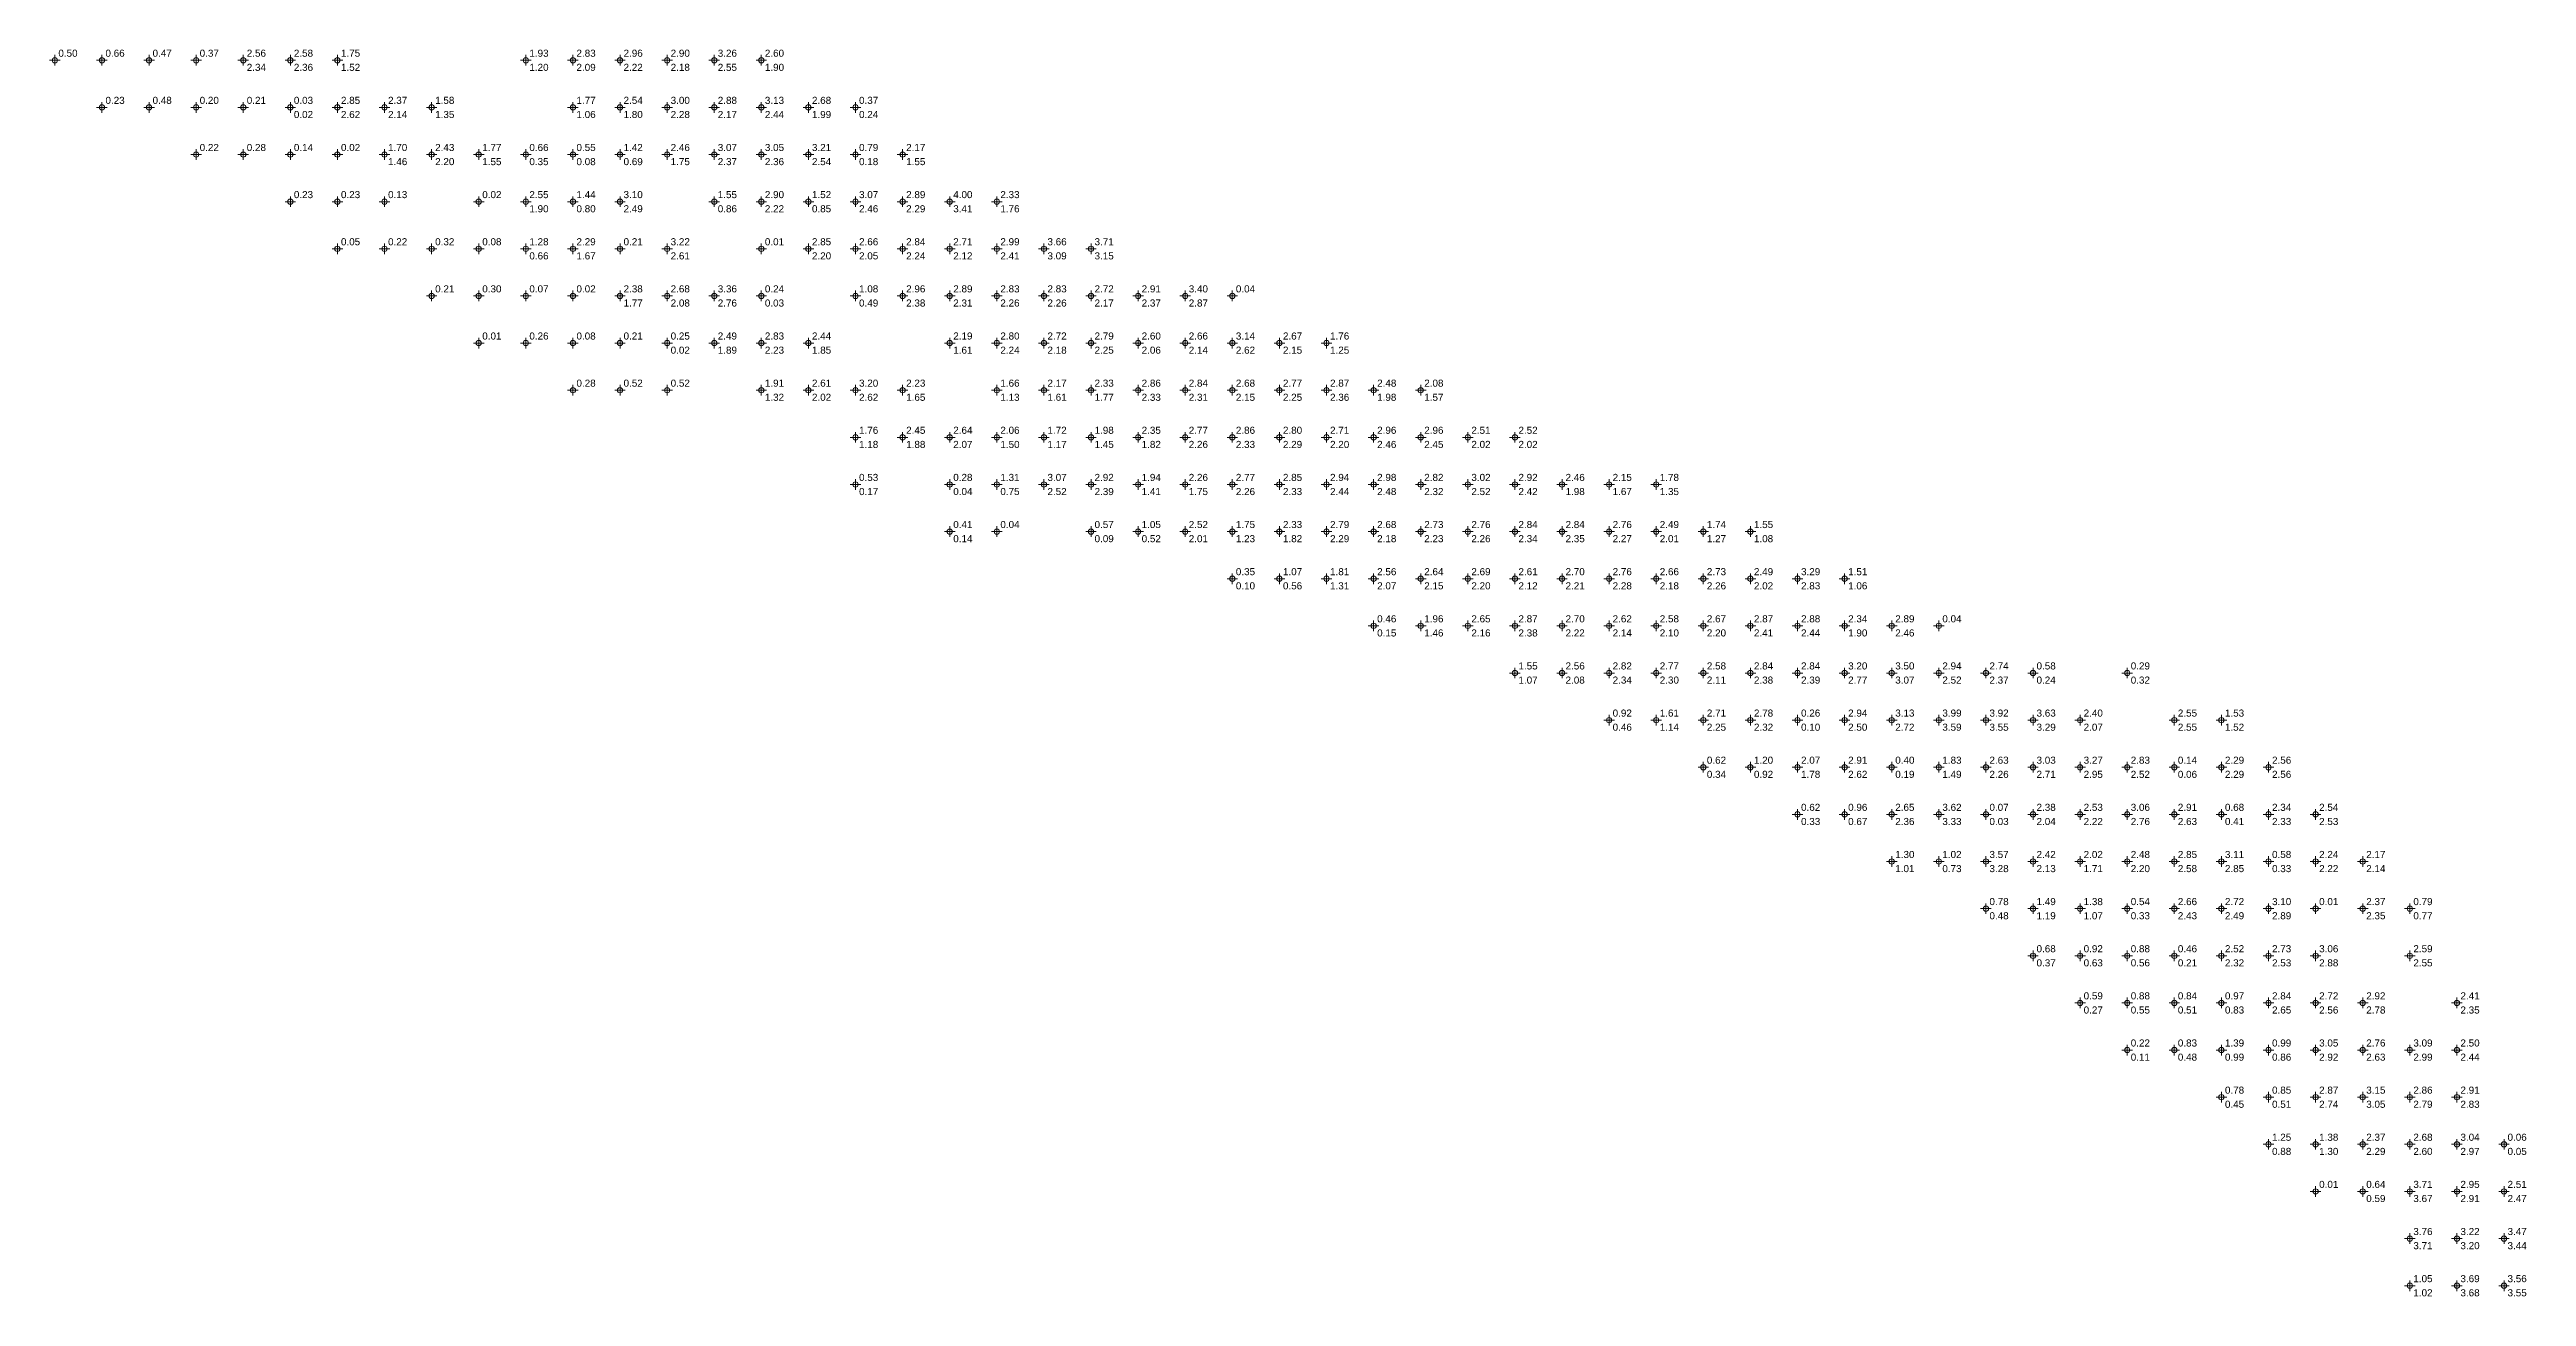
# Model space of a CAD drawing. Extents: x 64444 to 71224, y 9539 to 12461.
# Drawn here: x 68594 to 71224, y 9539 to 10861 of the extents above; entities that cross this region are included whole.
import ezdxf

# ---------------------------------------------------------------- set-up
doc = ezdxf.new("R2010")
doc.units = 0
doc.header["$MEASUREMENT"] = 0
doc.layers.get('0').update_dxf_attribs({"linetype": 'CONTINUOUS'})
doc.layers.add('scalars', color=7, linetype='CONTINUOUS', lineweight=9)
doc.styles.get("Standard").update_dxf_attribs({"font": 'arial.ttf'})

# ---------------------------------------------------------------- blocks, each defined once
blk = doc.blocks.new('SYMBOL')
at = {"color": 0}
for points in [[(-0.75, 0, 0), (0.75, 0, 0)], [(0, -0.75, 0), (0, 0.75, 0)]]:
    blk.add_polyline3d(points, dxfattribs=at)
blk.add_circle((0, 0), 0.375, dxfattribs=at)
for tag, p in [('VAL1', (0.5, 0.5)), ('VAL2', (0.5, -1.5))]:
    blk.add_attdef(tag, p, '', height=1, dxfattribs=at)

msp = doc.modelspace()

# ---------------------------------------------------------------- block references
at = {"layer": 'scalars'}
ref = msp.add_blockref('SYMBOL', (68600, 10850), dxfattribs=dict(at, xscale=7.5, yscale=7.5))
ref.add_attrib('VAL1', '0.50', (68603.75, 10853.75), dxfattribs={"layer": '0', "color": 0, "height": 7.5})
ref = msp.add_blockref('SYMBOL', (68650, 10850), dxfattribs=dict(at, xscale=7.5, yscale=7.5))
ref.add_attrib('VAL1', '0.66', (68653.75, 10853.75), dxfattribs={"layer": '0', "color": 0, "height": 7.5})
ref = msp.add_blockref('SYMBOL', (68700, 10850), dxfattribs=dict(at, xscale=7.5, yscale=7.5))
ref.add_attrib('VAL1', '0.47', (68703.75, 10853.75), dxfattribs={"layer": '0', "color": 0, "height": 7.5})
ref = msp.add_blockref('SYMBOL', (68750, 10850), dxfattribs=dict(at, xscale=7.5, yscale=7.5))
ref.add_attrib('VAL1', '0.37', (68753.75, 10853.75), dxfattribs={"layer": '0', "color": 0, "height": 7.5})
at = {"layer": 'scalars', "xscale": 7.5, "yscale": 7.5}
for p, values in [((68800, 10850), {'VAL2': '2.34', 'VAL1': '2.56'}), ((68850, 10850), {'VAL2': '2.36', 'VAL1': '2.58'}), ((68900, 10850), {'VAL2': '1.52', 'VAL1': '1.75'}), ((69100, 10850), {'VAL2': '1.20', 'VAL1': '1.93'}), ((69150, 10850), {'VAL2': '2.09', 'VAL1': '2.83'}), ((69200, 10850), {'VAL2': '2.22', 'VAL1': '2.96'}), ((69250, 10850), {'VAL2': '2.18', 'VAL1': '2.90'}), ((69300, 10850), {'VAL2': '2.55', 'VAL1': '3.26'}), ((69350, 10850), {'VAL2': '1.90', 'VAL1': '2.60'}), ((68850, 10800), {'VAL2': '0.02', 'VAL1': '0.03'}), ((68900, 10800), {'VAL2': '2.62', 'VAL1': '2.85'}), ((68950, 10800), {'VAL2': '2.14', 'VAL1': '2.37'}), ((69000, 10800), {'VAL2': '1.35', 'VAL1': '1.58'}), ((69150, 10800), {'VAL2': '1.06', 'VAL1': '1.77'}), ((69200, 10800), {'VAL2': '1.80', 'VAL1': '2.54'}), ((69250, 10800), {'VAL2': '2.28', 'VAL1': '3.00'}), ((69300, 10800), {'VAL2': '2.17', 'VAL1': '2.88'}), ((69350, 10800), {'VAL2': '2.44', 'VAL1': '3.13'}), ((69400, 10800), {'VAL2': '1.99', 'VAL1': '2.68'}), ((69450, 10800), {'VAL2': '0.24', 'VAL1': '0.37'}), ((68950, 10750), {'VAL2': '1.46', 'VAL1': '1.70'}), ((69000, 10750), {'VAL2': '2.20', 'VAL1': '2.43'}), ((69050, 10750), {'VAL2': '1.55', 'VAL1': '1.77'}), ((69100, 10750), {'VAL2': '0.35', 'VAL1': '0.66'}), ((69150, 10750), {'VAL2': '0.08', 'VAL1': '0.55'}), ((69200, 10750), {'VAL2': '0.69', 'VAL1': '1.42'}), ((69250, 10750), {'VAL2': '1.75', 'VAL1': '2.46'}), ((69300, 10750), {'VAL2': '2.37', 'VAL1': '3.07'}), ((69350, 10750), {'VAL2': '2.36', 'VAL1': '3.05'}), ((69400, 10750), {'VAL2': '2.54', 'VAL1': '3.21'}), ((69450, 10750), {'VAL2': '0.18', 'VAL1': '0.79'}), ((69500, 10750), {'VAL2': '1.55', 'VAL1': '2.17'}), ((69100, 10700), {'VAL2': '1.90', 'VAL1': '2.55'}), ((69150, 10700), {'VAL2': '0.80', 'VAL1': '1.44'}), ((69200, 10700), {'VAL2': '2.49', 'VAL1': '3.10'}), ((69300, 10700), {'VAL2': '0.86', 'VAL1': '1.55'}), ((69350, 10700), {'VAL2': '2.22', 'VAL1': '2.90'}), ((69400, 10700), {'VAL2': '0.85', 'VAL1': '1.52'}), ((69450, 10700), {'VAL2': '2.46', 'VAL1': '3.07'}), ((69500, 10700), {'VAL2': '2.29', 'VAL1': '2.89'}), ((69550, 10700), {'VAL2': '3.41', 'VAL1': '4.00'}), ((69600, 10700), {'VAL2': '1.76', 'VAL1': '2.33'}), ((69100, 10650), {'VAL2': '0.66', 'VAL1': '1.28'}), ((69150, 10650), {'VAL2': '1.67', 'VAL1': '2.29'}), ((69250, 10650), {'VAL2': '2.61', 'VAL1': '3.22'}), ((69400, 10650), {'VAL2': '2.20', 'VAL1': '2.85'}), ((69450, 10650), {'VAL2': '2.05', 'VAL1': '2.66'}), ((69500, 10650), {'VAL2': '2.24', 'VAL1': '2.84'}), ((69550, 10650), {'VAL2': '2.12', 'VAL1': '2.71'}), ((69600, 10650), {'VAL2': '2.41', 'VAL1': '2.99'}), ((69650, 10650), {'VAL2': '3.09', 'VAL1': '3.66'}), ((69700, 10650), {'VAL2': '3.15', 'VAL1': '3.71'}), ((69200, 10600), {'VAL2': '1.77', 'VAL1': '2.38'}), ((69250, 10600), {'VAL2': '2.08', 'VAL1': '2.68'}), ((69300, 10600), {'VAL2': '2.76', 'VAL1': '3.36'}), ((69350, 10600), {'VAL2': '0.03', 'VAL1': '0.24'}), ((69450, 10600), {'VAL2': '0.49', 'VAL1': '1.08'}), ((69500, 10600), {'VAL2': '2.38', 'VAL1': '2.96'}), ((69550, 10600), {'VAL2': '2.31', 'VAL1': '2.89'}), ((69600, 10600), {'VAL2': '2.26', 'VAL1': '2.83'}), ((69650, 10600), {'VAL2': '2.26', 'VAL1': '2.83'}), ((69700, 10600), {'VAL2': '2.17', 'VAL1': '2.72'}), ((69750, 10600), {'VAL2': '2.37', 'VAL1': '2.91'}), ((69800, 10600), {'VAL2': '2.87', 'VAL1': '3.40'}), ((69250, 10550), {'VAL2': '0.02', 'VAL1': '0.25'}), ((69300, 10550), {'VAL2': '1.89', 'VAL1': '2.49'}), ((69350, 10550), {'VAL2': '2.23', 'VAL1': '2.83'}), ((69400, 10550), {'VAL2': '1.85', 'VAL1': '2.44'}), ((69550, 10550), {'VAL2': '1.61', 'VAL1': '2.19'}), ((69600, 10550), {'VAL2': '2.24', 'VAL1': '2.80'}), ((69650, 10550), {'VAL2': '2.18', 'VAL1': '2.72'}), ((69700, 10550), {'VAL2': '2.25', 'VAL1': '2.79'}), ((69750, 10550), {'VAL2': '2.06', 'VAL1': '2.60'}), ((69800, 10550), {'VAL2': '2.14', 'VAL1': '2.66'}), ((69850, 10550), {'VAL2': '2.62', 'VAL1': '3.14'}), ((69900, 10550), {'VAL2': '2.15', 'VAL1': '2.67'}), ((69950, 10550), {'VAL2': '1.25', 'VAL1': '1.76'}), ((69350, 10500), {'VAL2': '1.32', 'VAL1': '1.91'}), ((69400, 10500), {'VAL2': '2.02', 'VAL1': '2.61'}), ((69450, 10500), {'VAL2': '2.62', 'VAL1': '3.20'}), ((69500, 10500), {'VAL2': '1.65', 'VAL1': '2.23'}), ((69600, 10500), {'VAL2': '1.13', 'VAL1': '1.66'}), ((69650, 10500), {'VAL2': '1.61', 'VAL1': '2.17'}), ((69700, 10500), {'VAL2': '1.77', 'VAL1': '2.33'}), ((69750, 10500), {'VAL2': '2.33', 'VAL1': '2.86'}), ((69800, 10500), {'VAL2': '2.31', 'VAL1': '2.84'}), ((69850, 10500), {'VAL2': '2.15', 'VAL1': '2.68'}), ((69900, 10500), {'VAL2': '2.25', 'VAL1': '2.77'}), ((69950, 10500), {'VAL2': '2.36', 'VAL1': '2.87'}), ((70000, 10500), {'VAL2': '1.98', 'VAL1': '2.48'}), ((70050, 10500), {'VAL2': '1.57', 'VAL1': '2.08'}), ((69450, 10450), {'VAL2': '1.18', 'VAL1': '1.76'}), ((69500, 10450), {'VAL2': '1.88', 'VAL1': '2.45'}), ((69550, 10450), {'VAL2': '2.07', 'VAL1': '2.64'}), ((69600, 10450), {'VAL2': '1.50', 'VAL1': '2.06'}), ((69650, 10450), {'VAL2': '1.17', 'VAL1': '1.72'}), ((69700, 10450), {'VAL2': '1.45', 'VAL1': '1.98'}), ((69750, 10450), {'VAL2': '1.82', 'VAL1': '2.35'}), ((69800, 10450), {'VAL2': '2.26', 'VAL1': '2.77'}), ((69850, 10450), {'VAL2': '2.33', 'VAL1': '2.86'}), ((69900, 10450), {'VAL2': '2.29', 'VAL1': '2.80'}), ((69950, 10450), {'VAL2': '2.20', 'VAL1': '2.71'}), ((70000, 10450), {'VAL2': '2.46', 'VAL1': '2.96'}), ((70050, 10450), {'VAL2': '2.45', 'VAL1': '2.96'}), ((70100, 10450), {'VAL2': '2.02', 'VAL1': '2.51'}), ((70150, 10450), {'VAL2': '2.02', 'VAL1': '2.52'}), ((69450, 10400), {'VAL2': '0.17', 'VAL1': '0.53'}), ((69550, 10400), {'VAL2': '0.04', 'VAL1': '0.28'}), ((69600, 10400), {'VAL2': '0.75', 'VAL1': '1.31'}), ((69650, 10400), {'VAL2': '2.52', 'VAL1': '3.07'}), ((69700, 10400), {'VAL2': '2.39', 'VAL1': '2.92'}), ((69750, 10400), {'VAL2': '1.41', 'VAL1': '1.94'}), ((69800, 10400), {'VAL2': '1.75', 'VAL1': '2.26'}), ((69850, 10400), {'VAL2': '2.26', 'VAL1': '2.77'}), ((69900, 10400), {'VAL2': '2.33', 'VAL1': '2.85'}), ((69950, 10400), {'VAL2': '2.44', 'VAL1': '2.94'}), ((70000, 10400), {'VAL2': '2.48', 'VAL1': '2.98'}), ((70050, 10400), {'VAL2': '2.32', 'VAL1': '2.82'}), ((70100, 10400), {'VAL2': '2.52', 'VAL1': '3.02'}), ((70150, 10400), {'VAL2': '2.42', 'VAL1': '2.92'}), ((70200, 10400), {'VAL2': '1.98', 'VAL1': '2.46'}), ((70250, 10400), {'VAL2': '1.67', 'VAL1': '2.15'}), ((70300, 10400), {'VAL2': '1.35', 'VAL1': '1.78'}), ((69550, 10350), {'VAL2': '0.14', 'VAL1': '0.41'}), ((69700, 10350), {'VAL2': '0.09', 'VAL1': '0.57'}), ((69750, 10350), {'VAL2': '0.52', 'VAL1': '1.05'}), ((69800, 10350), {'VAL2': '2.01', 'VAL1': '2.52'}), ((69850, 10350), {'VAL2': '1.23', 'VAL1': '1.75'}), ((69900, 10350), {'VAL2': '1.82', 'VAL1': '2.33'}), ((69950, 10350), {'VAL2': '2.29', 'VAL1': '2.79'}), ((70000, 10350), {'VAL2': '2.18', 'VAL1': '2.68'}), ((70050, 10350), {'VAL2': '2.23', 'VAL1': '2.73'}), ((70100, 10350), {'VAL2': '2.26', 'VAL1': '2.76'}), ((70150, 10350), {'VAL2': '2.34', 'VAL1': '2.84'}), ((70200, 10350), {'VAL2': '2.35', 'VAL1': '2.84'}), ((70250, 10350), {'VAL2': '2.27', 'VAL1': '2.76'}), ((70300, 10350), {'VAL2': '2.01', 'VAL1': '2.49'}), ((70350, 10350), {'VAL2': '1.27', 'VAL1': '1.74'}), ((70400, 10350), {'VAL2': '1.08', 'VAL1': '1.55'}), ((69850, 10300), {'VAL2': '0.10', 'VAL1': '0.35'}), ((69900, 10300), {'VAL2': '0.56', 'VAL1': '1.07'}), ((69950, 10300), {'VAL2': '1.31', 'VAL1': '1.81'}), ((70000, 10300), {'VAL2': '2.07', 'VAL1': '2.56'}), ((70050, 10300), {'VAL2': '2.15', 'VAL1': '2.64'}), ((70100, 10300), {'VAL2': '2.20', 'VAL1': '2.69'}), ((70150, 10300), {'VAL2': '2.12', 'VAL1': '2.61'}), ((70200, 10300), {'VAL2': '2.21', 'VAL1': '2.70'}), ((70250, 10300), {'VAL2': '2.28', 'VAL1': '2.76'}), ((70300, 10300), {'VAL2': '2.18', 'VAL1': '2.66'}), ((70350, 10300), {'VAL2': '2.26', 'VAL1': '2.73'}), ((70400, 10300), {'VAL2': '2.02', 'VAL1': '2.49'}), ((70450, 10300), {'VAL2': '2.83', 'VAL1': '3.29'}), ((70500, 10300), {'VAL2': '1.06', 'VAL1': '1.51'}), ((70000, 10250), {'VAL2': '0.15', 'VAL1': '0.46'}), ((70050, 10250), {'VAL2': '1.46', 'VAL1': '1.96'}), ((70100, 10250), {'VAL2': '2.16', 'VAL1': '2.65'}), ((70150, 10250), {'VAL2': '2.38', 'VAL1': '2.87'}), ((70200, 10250), {'VAL2': '2.22', 'VAL1': '2.70'}), ((70250, 10250), {'VAL2': '2.14', 'VAL1': '2.62'}), ((70300, 10250), {'VAL2': '2.10', 'VAL1': '2.58'}), ((70350, 10250), {'VAL2': '2.20', 'VAL1': '2.67'}), ((70400, 10250), {'VAL2': '2.41', 'VAL1': '2.87'}), ((70450, 10250), {'VAL2': '2.44', 'VAL1': '2.88'}), ((70500, 10250), {'VAL2': '1.90', 'VAL1': '2.34'}), ((70550, 10250), {'VAL2': '2.46', 'VAL1': '2.89'}), ((70150, 10200), {'VAL2': '1.07', 'VAL1': '1.55'}), ((70200, 10200), {'VAL2': '2.08', 'VAL1': '2.56'}), ((70250, 10200), {'VAL2': '2.34', 'VAL1': '2.82'}), ((70300, 10200), {'VAL2': '2.30', 'VAL1': '2.77'}), ((70350, 10200), {'VAL2': '2.11', 'VAL1': '2.58'}), ((70400, 10200), {'VAL2': '2.38', 'VAL1': '2.84'}), ((70450, 10200), {'VAL2': '2.39', 'VAL1': '2.84'}), ((70500, 10200), {'VAL2': '2.77', 'VAL1': '3.20'}), ((70550, 10200), {'VAL2': '3.07', 'VAL1': '3.50'}), ((70600, 10200), {'VAL2': '2.52', 'VAL1': '2.94'}), ((70650, 10200), {'VAL2': '2.37', 'VAL1': '2.74'}), ((70700, 10200), {'VAL2': '0.24', 'VAL1': '0.58'}), ((70800, 10200), {'VAL2': '0.32', 'VAL1': '0.29'}), ((70250, 10150), {'VAL2': '0.46', 'VAL1': '0.92'}), ((70300, 10150), {'VAL2': '1.14', 'VAL1': '1.61'}), ((70350, 10150), {'VAL2': '2.25', 'VAL1': '2.71'}), ((70400, 10150), {'VAL2': '2.32', 'VAL1': '2.78'}), ((70450, 10150), {'VAL2': '0.10', 'VAL1': '0.26'}), ((70500, 10150), {'VAL2': '2.50', 'VAL1': '2.94'}), ((70550, 10150), {'VAL2': '2.72', 'VAL1': '3.13'}), ((70600, 10150), {'VAL2': '3.59', 'VAL1': '3.99'}), ((70650, 10150), {'VAL2': '3.55', 'VAL1': '3.92'}), ((70700, 10150), {'VAL2': '3.29', 'VAL1': '3.63'}), ((70750, 10150), {'VAL2': '2.07', 'VAL1': '2.40'}), ((70850, 10150), {'VAL2': '2.55', 'VAL1': '2.55'}), ((70900, 10150), {'VAL2': '1.52', 'VAL1': '1.53'}), ((70350, 10100), {'VAL2': '0.34', 'VAL1': '0.62'}), ((70400, 10100), {'VAL2': '0.92', 'VAL1': '1.20'}), ((70450, 10100), {'VAL2': '1.78', 'VAL1': '2.07'}), ((70500, 10100), {'VAL2': '2.62', 'VAL1': '2.91'}), ((70550, 10100), {'VAL2': '0.19', 'VAL1': '0.40'}), ((70600, 10100), {'VAL2': '1.49', 'VAL1': '1.83'}), ((70650, 10100), {'VAL2': '2.26', 'VAL1': '2.63'}), ((70700, 10100), {'VAL2': '2.71', 'VAL1': '3.03'}), ((70750, 10100), {'VAL2': '2.95', 'VAL1': '3.27'}), ((70800, 10100), {'VAL2': '2.52', 'VAL1': '2.83'}), ((70850, 10100), {'VAL2': '0.06', 'VAL1': '0.14'}), ((70900, 10100), {'VAL2': '2.29', 'VAL1': '2.29'}), ((70950, 10100), {'VAL2': '2.56', 'VAL1': '2.56'}), ((70450, 10050), {'VAL2': '0.33', 'VAL1': '0.62'}), ((70500, 10050), {'VAL2': '0.67', 'VAL1': '0.96'}), ((70550, 10050), {'VAL2': '2.36', 'VAL1': '2.65'}), ((70600, 10050), {'VAL2': '3.33', 'VAL1': '3.62'}), ((70650, 10050), {'VAL2': '0.03', 'VAL1': '0.07'}), ((70700, 10050), {'VAL2': '2.04', 'VAL1': '2.38'}), ((70750, 10050), {'VAL2': '2.22', 'VAL1': '2.53'}), ((70800, 10050), {'VAL2': '2.76', 'VAL1': '3.06'}), ((70850, 10050), {'VAL2': '2.63', 'VAL1': '2.91'}), ((70900, 10050), {'VAL2': '0.41', 'VAL1': '0.68'}), ((70950, 10050), {'VAL2': '2.33', 'VAL1': '2.34'}), ((71000, 10050), {'VAL2': '2.53', 'VAL1': '2.54'}), ((70550, 10000), {'VAL2': '1.01', 'VAL1': '1.30'}), ((70600, 10000), {'VAL2': '0.73', 'VAL1': '1.02'}), ((70650, 10000), {'VAL2': '3.28', 'VAL1': '3.57'}), ((70700, 10000), {'VAL2': '2.13', 'VAL1': '2.42'}), ((70750, 10000), {'VAL2': '1.71', 'VAL1': '2.02'}), ((70800, 10000), {'VAL2': '2.20', 'VAL1': '2.48'}), ((70850, 10000), {'VAL2': '2.58', 'VAL1': '2.85'}), ((70900, 10000), {'VAL2': '2.85', 'VAL1': '3.11'}), ((70950, 10000), {'VAL2': '0.33', 'VAL1': '0.58'}), ((71000, 10000), {'VAL2': '2.22', 'VAL1': '2.24'}), ((71050, 10000), {'VAL2': '2.14', 'VAL1': '2.17'}), ((70650, 9950), {'VAL2': '0.48', 'VAL1': '0.78'}), ((70700, 9950), {'VAL2': '1.19', 'VAL1': '1.49'}), ((70750, 9950), {'VAL2': '1.07', 'VAL1': '1.38'}), ((70800, 9950), {'VAL2': '0.33', 'VAL1': '0.54'}), ((70850, 9950), {'VAL2': '2.43', 'VAL1': '2.66'}), ((70900, 9950), {'VAL2': '2.49', 'VAL1': '2.72'}), ((70950, 9950), {'VAL2': '2.89', 'VAL1': '3.10'}), ((71050, 9950), {'VAL2': '2.35', 'VAL1': '2.37'}), ((71100, 9950), {'VAL2': '0.77', 'VAL1': '0.79'}), ((70700, 9900), {'VAL2': '0.37', 'VAL1': '0.68'}), ((70750, 9900), {'VAL2': '0.63', 'VAL1': '0.92'}), ((70800, 9900), {'VAL2': '0.56', 'VAL1': '0.88'}), ((70850, 9900), {'VAL2': '0.21', 'VAL1': '0.46'}), ((70900, 9900), {'VAL2': '2.32', 'VAL1': '2.52'}), ((70950, 9900), {'VAL2': '2.53', 'VAL1': '2.73'}), ((71000, 9900), {'VAL2': '2.88', 'VAL1': '3.06'}), ((71100, 9900), {'VAL2': '2.55', 'VAL1': '2.59'}), ((70750, 9850), {'VAL2': '0.27', 'VAL1': '0.59'}), ((70800, 9850), {'VAL2': '0.55', 'VAL1': '0.88'}), ((70850, 9850), {'VAL2': '0.51', 'VAL1': '0.84'}), ((70900, 9850), {'VAL2': '0.83', 'VAL1': '0.97'}), ((70950, 9850), {'VAL2': '2.65', 'VAL1': '2.84'}), ((71000, 9850), {'VAL2': '2.56', 'VAL1': '2.72'}), ((71050, 9850), {'VAL2': '2.78', 'VAL1': '2.92'}), ((71150, 9850), {'VAL2': '2.35', 'VAL1': '2.41'}), ((70800, 9800), {'VAL2': '0.11', 'VAL1': '0.22'}), ((70850, 9800), {'VAL2': '0.48', 'VAL1': '0.83'}), ((70900, 9800), {'VAL2': '0.99', 'VAL1': '1.39'}), ((70950, 9800), {'VAL2': '0.86', 'VAL1': '0.99'}), ((71000, 9800), {'VAL2': '2.92', 'VAL1': '3.05'}), ((71050, 9800), {'VAL2': '2.63', 'VAL1': '2.76'}), ((71100, 9800), {'VAL2': '2.99', 'VAL1': '3.09'}), ((71150, 9800), {'VAL2': '2.44', 'VAL1': '2.50'}), ((70900, 9750), {'VAL2': '0.45', 'VAL1': '0.78'}), ((70950, 9750), {'VAL2': '0.51', 'VAL1': '0.85'}), ((71000, 9750), {'VAL2': '2.74', 'VAL1': '2.87'}), ((71050, 9750), {'VAL2': '3.05', 'VAL1': '3.15'}), ((71100, 9750), {'VAL2': '2.79', 'VAL1': '2.86'}), ((71150, 9750), {'VAL2': '2.83', 'VAL1': '2.91'}), ((70950, 9700), {'VAL2': '0.88', 'VAL1': '1.25'}), ((71000, 9700), {'VAL2': '1.30', 'VAL1': '1.38'}), ((71050, 9700), {'VAL2': '2.29', 'VAL1': '2.37'}), ((71100, 9700), {'VAL2': '2.60', 'VAL1': '2.68'}), ((71150, 9700), {'VAL2': '2.97', 'VAL1': '3.04'}), ((71200, 9700), {'VAL2': '0.05', 'VAL1': '0.06'}), ((71050, 9650), {'VAL2': '0.59', 'VAL1': '0.64'}), ((71100, 9650), {'VAL2': '3.67', 'VAL1': '3.71'}), ((71150, 9650), {'VAL2': '2.91', 'VAL1': '2.95'}), ((71200, 9650), {'VAL2': '2.47', 'VAL1': '2.51'}), ((71100, 9600), {'VAL2': '3.71', 'VAL1': '3.76'}), ((71150, 9600), {'VAL2': '3.20', 'VAL1': '3.22'}), ((71200, 9600), {'VAL2': '3.44', 'VAL1': '3.47'}), ((71100, 9550), {'VAL2': '1.02', 'VAL1': '1.05'}), ((71150, 9550), {'VAL2': '3.68', 'VAL1': '3.69'}), ((71200, 9550), {'VAL2': '3.55', 'VAL1': '3.56'})]:
    msp.add_blockref('SYMBOL', p, dxfattribs=at).add_auto_attribs(values)
at = {"layer": 'scalars'}
ref = msp.add_blockref('SYMBOL', (68650, 10800), dxfattribs=dict(at, xscale=7.5, yscale=7.5))
ref.add_attrib('VAL1', '0.23', (68653.75, 10803.75), dxfattribs={"layer": '0', "color": 0, "height": 7.5})
ref = msp.add_blockref('SYMBOL', (68700, 10800), dxfattribs=dict(at, xscale=7.5, yscale=7.5))
ref.add_attrib('VAL1', '0.48', (68703.75, 10803.75), dxfattribs={"layer": '0', "color": 0, "height": 7.5})
ref = msp.add_blockref('SYMBOL', (68750, 10800), dxfattribs=dict(at, xscale=7.5, yscale=7.5))
ref.add_attrib('VAL1', '0.20', (68753.75, 10803.75), dxfattribs={"layer": '0', "color": 0, "height": 7.5})
ref = msp.add_blockref('SYMBOL', (68800, 10800), dxfattribs=dict(at, xscale=7.5, yscale=7.5))
ref.add_attrib('VAL1', '0.21', (68803.75, 10803.75), dxfattribs={"layer": '0', "color": 0, "height": 7.5})
ref = msp.add_blockref('SYMBOL', (68750, 10750), dxfattribs=dict(at, xscale=7.5, yscale=7.5))
ref.add_attrib('VAL1', '0.22', (68753.75, 10753.75), dxfattribs={"layer": '0', "color": 0, "height": 7.5})
ref = msp.add_blockref('SYMBOL', (68800, 10750), dxfattribs=dict(at, xscale=7.5, yscale=7.5))
ref.add_attrib('VAL1', '0.28', (68803.75, 10753.75), dxfattribs={"layer": '0', "color": 0, "height": 7.5})
ref = msp.add_blockref('SYMBOL', (68850, 10750), dxfattribs=dict(at, xscale=7.5, yscale=7.5))
ref.add_attrib('VAL1', '0.14', (68853.75, 10753.75), dxfattribs={"layer": '0', "color": 0, "height": 7.5})
ref = msp.add_blockref('SYMBOL', (68900, 10750), dxfattribs=dict(at, xscale=7.5, yscale=7.5))
ref.add_attrib('VAL1', '0.02', (68903.75, 10753.75), dxfattribs={"layer": '0', "color": 0, "height": 7.5})
ref = msp.add_blockref('SYMBOL', (68850, 10700), dxfattribs=dict(at, xscale=7.5, yscale=7.5))
ref.add_attrib('VAL1', '0.23', (68853.75, 10703.75), dxfattribs={"layer": '0', "color": 0, "height": 7.5})
ref = msp.add_blockref('SYMBOL', (68900, 10700), dxfattribs=dict(at, xscale=7.5, yscale=7.5))
ref.add_attrib('VAL1', '0.23', (68903.75, 10703.75), dxfattribs={"layer": '0', "color": 0, "height": 7.5})
ref = msp.add_blockref('SYMBOL', (68950, 10700), dxfattribs=dict(at, xscale=7.5, yscale=7.5))
ref.add_attrib('VAL1', '0.13', (68953.75, 10703.75), dxfattribs={"layer": '0', "color": 0, "height": 7.5})
ref = msp.add_blockref('SYMBOL', (69050, 10700), dxfattribs=dict(at, xscale=7.5, yscale=7.5))
ref.add_attrib('VAL1', '0.02', (69053.75, 10703.75), dxfattribs={"layer": '0', "color": 0, "height": 7.5})
ref = msp.add_blockref('SYMBOL', (68900, 10650), dxfattribs=dict(at, xscale=7.5, yscale=7.5))
ref.add_attrib('VAL1', '0.05', (68903.75, 10653.75), dxfattribs={"layer": '0', "color": 0, "height": 7.5})
ref = msp.add_blockref('SYMBOL', (68950, 10650), dxfattribs=dict(at, xscale=7.5, yscale=7.5))
ref.add_attrib('VAL1', '0.22', (68953.75, 10653.75), dxfattribs={"layer": '0', "color": 0, "height": 7.5})
ref = msp.add_blockref('SYMBOL', (69000, 10650), dxfattribs=dict(at, xscale=7.5, yscale=7.5))
ref.add_attrib('VAL1', '0.32', (69003.75, 10653.75), dxfattribs={"layer": '0', "color": 0, "height": 7.5})
ref = msp.add_blockref('SYMBOL', (69050, 10650), dxfattribs=dict(at, xscale=7.5, yscale=7.5))
ref.add_attrib('VAL1', '0.08', (69053.75, 10653.75), dxfattribs={"layer": '0', "color": 0, "height": 7.5})
ref = msp.add_blockref('SYMBOL', (69200, 10650), dxfattribs=dict(at, xscale=7.5, yscale=7.5))
ref.add_attrib('VAL1', '0.21', (69203.75, 10653.75), dxfattribs={"layer": '0', "color": 0, "height": 7.5})
ref = msp.add_blockref('SYMBOL', (69350, 10650), dxfattribs=dict(at, xscale=7.5, yscale=7.5))
ref.add_attrib('VAL1', '0.01', (69353.75, 10653.75), dxfattribs={"layer": '0', "color": 0, "height": 7.5})
ref = msp.add_blockref('SYMBOL', (69000, 10600), dxfattribs=dict(at, xscale=7.5, yscale=7.5))
ref.add_attrib('VAL1', '0.21', (69003.75, 10603.75), dxfattribs={"layer": '0', "color": 0, "height": 7.5})
ref = msp.add_blockref('SYMBOL', (69050, 10600), dxfattribs=dict(at, xscale=7.5, yscale=7.5))
ref.add_attrib('VAL1', '0.30', (69053.75, 10603.75), dxfattribs={"layer": '0', "color": 0, "height": 7.5})
ref = msp.add_blockref('SYMBOL', (69100, 10600), dxfattribs=dict(at, xscale=7.5, yscale=7.5))
ref.add_attrib('VAL1', '0.07', (69103.75, 10603.75), dxfattribs={"layer": '0', "color": 0, "height": 7.5})
ref = msp.add_blockref('SYMBOL', (69150, 10600), dxfattribs=dict(at, xscale=7.5, yscale=7.5))
ref.add_attrib('VAL1', '0.02', (69153.75, 10603.75), dxfattribs={"layer": '0', "color": 0, "height": 7.5})
ref = msp.add_blockref('SYMBOL', (69850, 10600), dxfattribs=dict(at, xscale=7.5, yscale=7.5))
ref.add_attrib('VAL1', '0.04', (69853.75, 10603.75), dxfattribs={"layer": '0', "color": 0, "height": 7.5})
ref = msp.add_blockref('SYMBOL', (69050, 10550), dxfattribs=dict(at, xscale=7.5, yscale=7.5))
ref.add_attrib('VAL1', '0.01', (69053.75, 10553.75), dxfattribs={"layer": '0', "color": 0, "height": 7.5})
ref = msp.add_blockref('SYMBOL', (69100, 10550), dxfattribs=dict(at, xscale=7.5, yscale=7.5))
ref.add_attrib('VAL1', '0.26', (69103.75, 10553.75), dxfattribs={"layer": '0', "color": 0, "height": 7.5})
ref = msp.add_blockref('SYMBOL', (69150, 10550), dxfattribs=dict(at, xscale=7.5, yscale=7.5))
ref.add_attrib('VAL1', '0.08', (69153.75, 10553.75), dxfattribs={"layer": '0', "color": 0, "height": 7.5})
ref = msp.add_blockref('SYMBOL', (69200, 10550), dxfattribs=dict(at, xscale=7.5, yscale=7.5))
ref.add_attrib('VAL1', '0.21', (69203.75, 10553.75), dxfattribs={"layer": '0', "color": 0, "height": 7.5})
ref = msp.add_blockref('SYMBOL', (69150, 10500), dxfattribs=dict(at, xscale=7.5, yscale=7.5))
ref.add_attrib('VAL1', '0.28', (69153.75, 10503.75), dxfattribs={"layer": '0', "color": 0, "height": 7.5})
ref = msp.add_blockref('SYMBOL', (69200, 10500), dxfattribs=dict(at, xscale=7.5, yscale=7.5))
ref.add_attrib('VAL1', '0.52', (69203.75, 10503.75), dxfattribs={"layer": '0', "color": 0, "height": 7.5})
ref = msp.add_blockref('SYMBOL', (69250, 10500), dxfattribs=dict(at, xscale=7.5, yscale=7.5))
ref.add_attrib('VAL1', '0.52', (69253.75, 10503.75), dxfattribs={"layer": '0', "color": 0, "height": 7.5})
ref = msp.add_blockref('SYMBOL', (69600, 10350), dxfattribs=dict(at, xscale=7.5, yscale=7.5))
ref.add_attrib('VAL1', '0.04', (69603.75, 10353.75), dxfattribs={"layer": '0', "color": 0, "height": 7.5})
ref = msp.add_blockref('SYMBOL', (70600, 10250), dxfattribs=dict(at, xscale=7.5, yscale=7.5))
ref.add_attrib('VAL1', '0.04', (70603.75, 10253.75), dxfattribs={"layer": '0', "color": 0, "height": 7.5})
ref = msp.add_blockref('SYMBOL', (71000, 9950), dxfattribs=dict(at, xscale=7.5, yscale=7.5))
ref.add_attrib('VAL1', '0.01', (71003.75, 9953.75), dxfattribs={"layer": '0', "color": 0, "height": 7.5})
ref = msp.add_blockref('SYMBOL', (71000, 9650), dxfattribs=dict(at, xscale=7.5, yscale=7.5))
ref.add_attrib('VAL1', '0.01', (71003.75, 9653.75), dxfattribs={"layer": '0', "color": 0, "height": 7.5})

doc.saveas('drawing.dxf')
